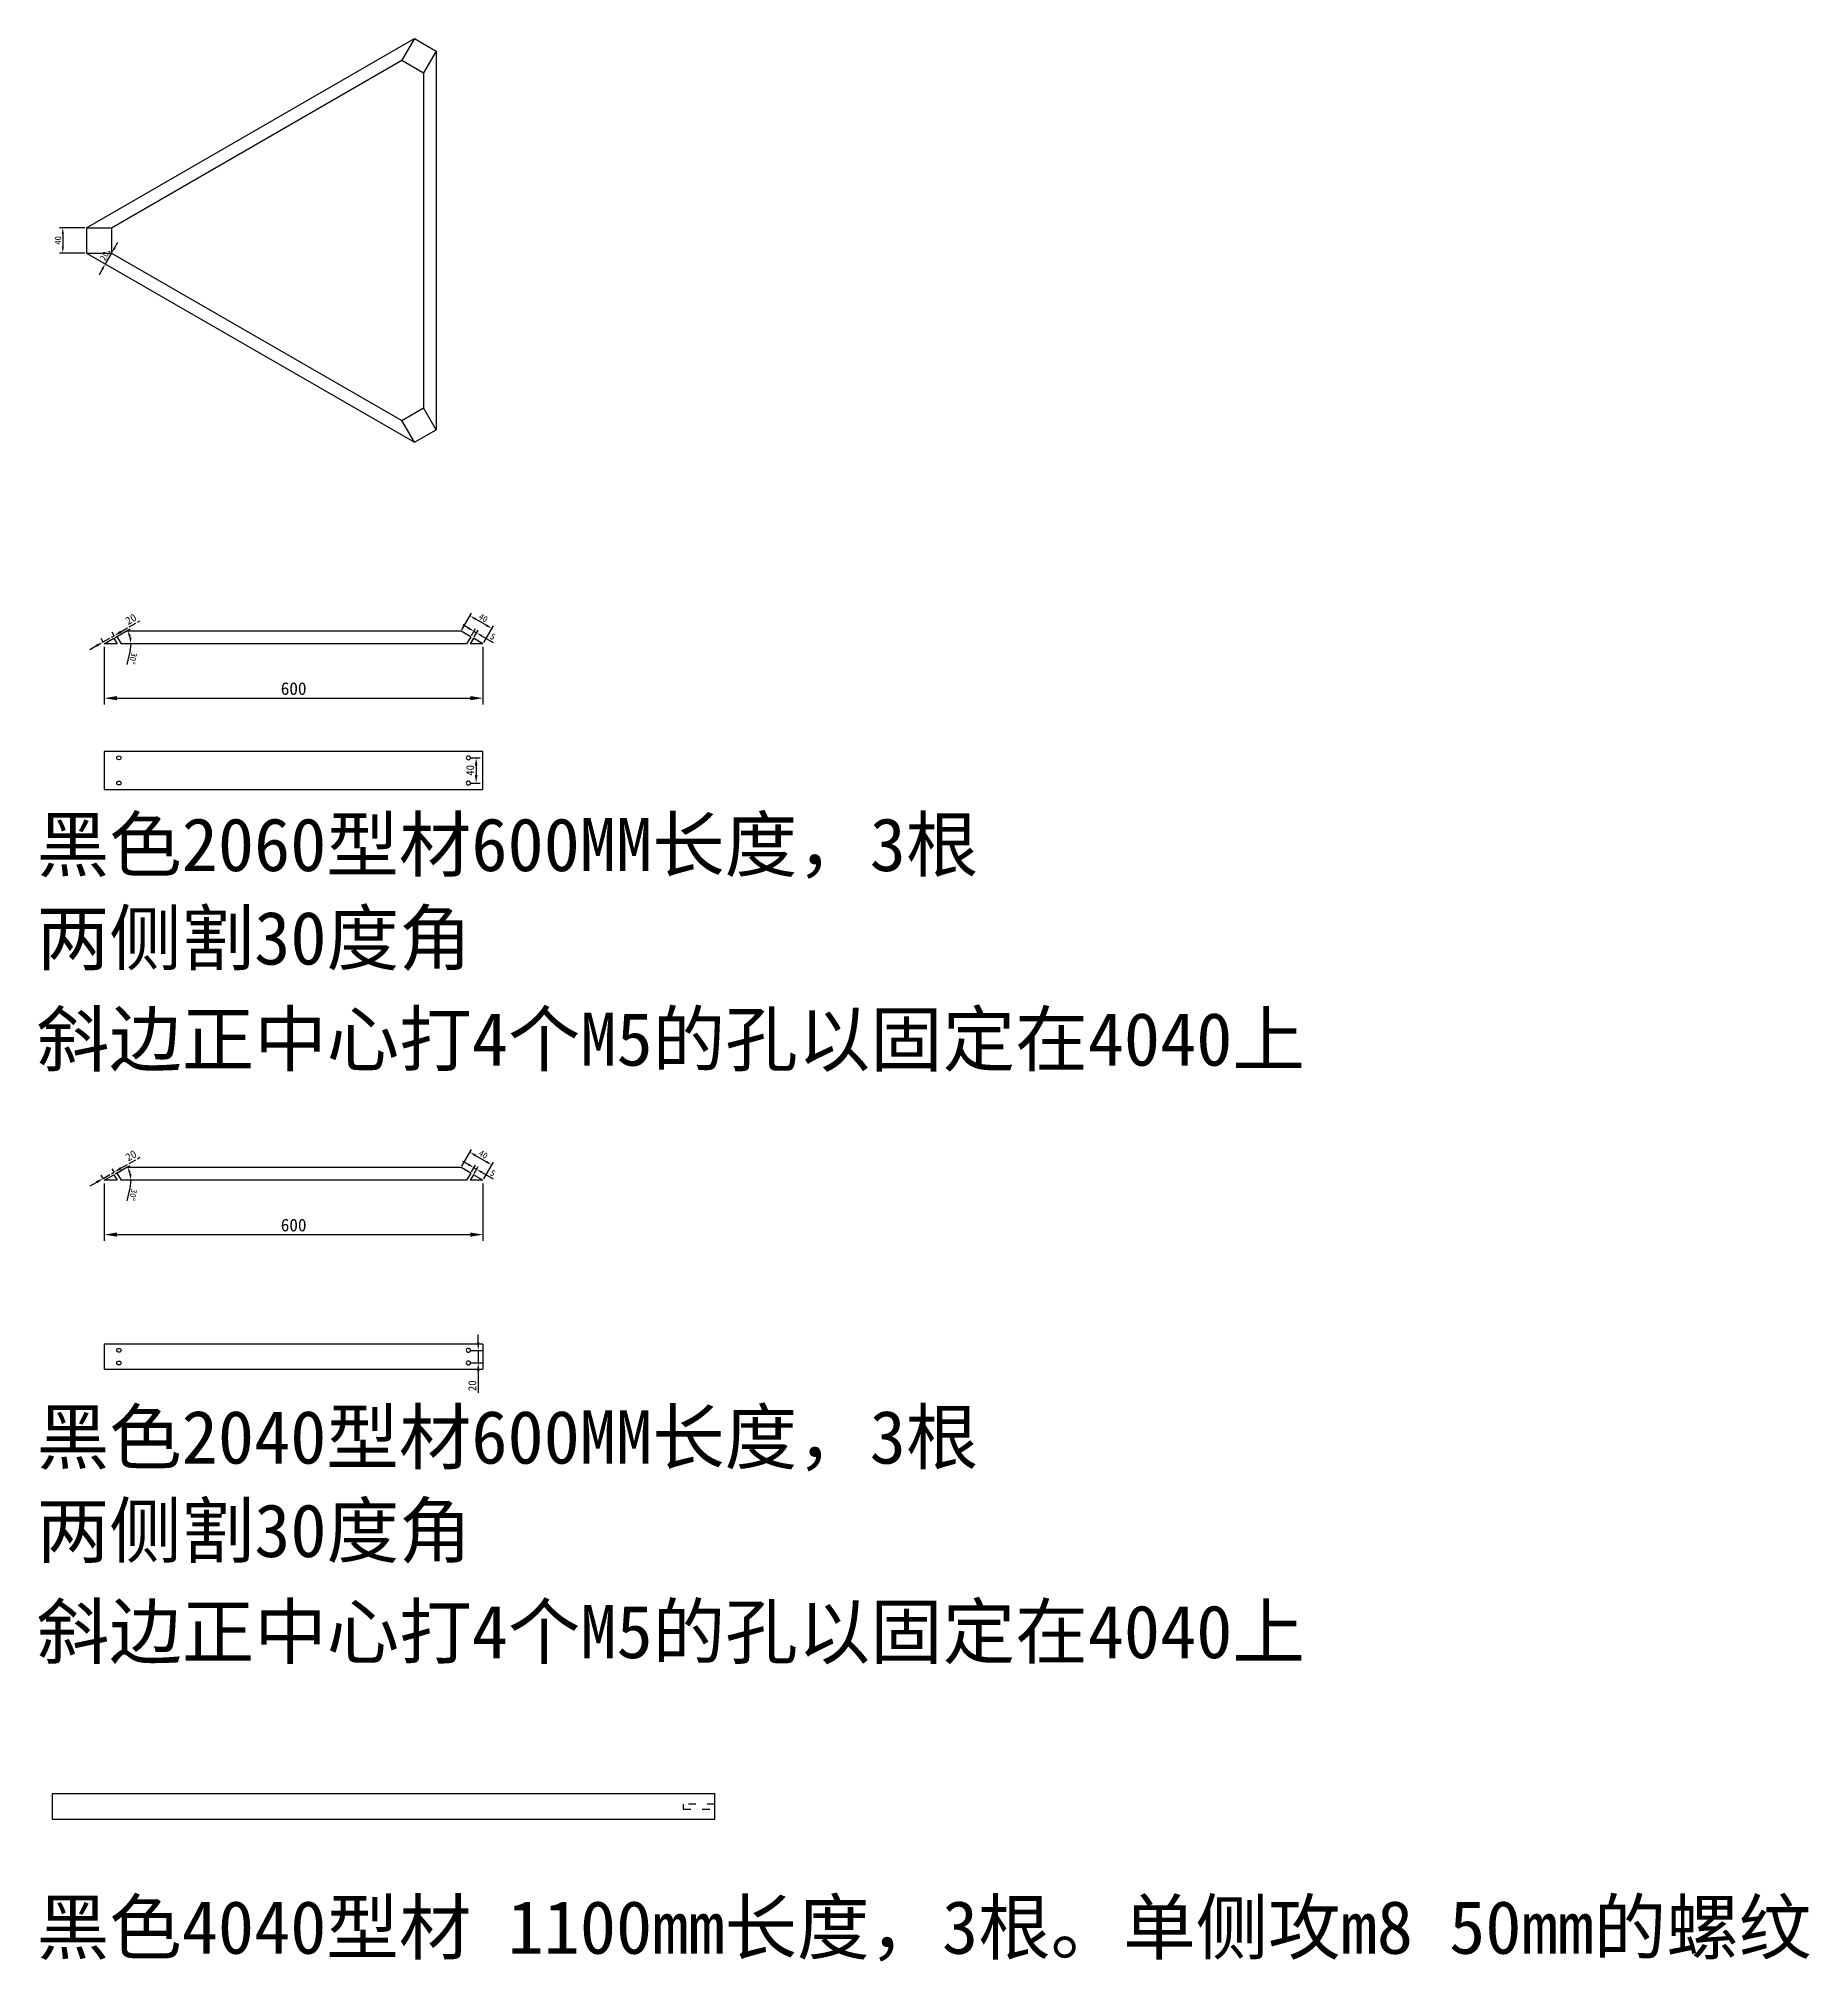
# Model space of a CAD drawing. Header units: millimetres. Extents: x 4699 to 7505, y 9276 to 12323.
import ezdxf

# ---------------------------------------------------------------- set-up
doc = ezdxf.new("R2010")
doc.units = ezdxf.units.MM
doc.linetypes.add('ACAD_ISO02W100', pattern=[15, 12, -3])
doc.linetypes.add('ACAD_ISO03W100', pattern=[30, 12, -18])
doc.styles.get("Standard").update_dxf_attribs({"font": 'SimSun.ttf'})
doc.dimstyles.new('ISO-25', dxfattribs={"dimtxt": 2.5, "dimasz": 2.5, "dimexe": 1.25, "dimexo": 0.625, "dimtad": 1, "dimtxsty": 'Standard', "dimcen": 2.5, "dimadec": 0, "dimazin": 0, "dimtfac": 1, "dimtmove": 0, "dimatfit": 3, "dimfxl": 1, "dimarcsym": 0})

# ---------------------------------------------------------------- blocks, each defined once
blk = doc.blocks.new('*D1')
at = {"color": 0, "lineweight": -2}
for p, q in [((4802.9, 11358.7), (4802.9, 11267.6)), ((5402.9, 11358.7), (5402.9, 11267.6)), ((4822.9, 11277.6), (5382.9, 11277.6))]:
    blk.add_line(p, q, dxfattribs=at)
at = {"color": 0}
for points in [[(4822.9, 11280.9), (4822.9, 11274.3), (4802.9, 11277.6)], [(5382.9, 11280.9), (5382.9, 11274.3), (5402.9, 11277.6)]]:
    blk.add_solid(points, dxfattribs=at)
at = {"layer": 'Defpoints', "color": 0}
for p in [(4802.9, 11363.7), (5402.9, 11363.7), (5402.9, 11277.6)]:
    blk.add_point(p, dxfattribs=at)
at = {"color": 0, "insert": (5102.9, 11292.6), "char_height": 20, "attachment_point": 5}
blk.add_mtext('600', dxfattribs=at)
blk = doc.blocks.new('*D2')
at = {"color": 0, "lineweight": -2}
for p, q in [((4820.2, 11373.7), (4843.8, 11387.3)), ((4844, 11353.8), (4838.4, 11330.9))]:
    blk.add_line(p, q, dxfattribs=at)
for start, end in [(13.5804, 16.4196), (346.4196, 0)]:
    blk.add_arc((4802.9, 11363.7), 42.3, start, end, dxfattribs=at)
at = {"color": 0}
for points in [[(4841.9, 11375), (4845, 11376.3), (4839.5, 11384.8)], [(4845.6, 11373.8), (4842.3, 11373.4), (4845.2, 11363.7)]]:
    blk.add_solid(points, dxfattribs=at)
at = {"layer": 'Defpoints', "color": 0}
for p in [(4818, 11372.4), (4842.6, 11378.2), (4802.9, 11363.7), (4829.4, 11363.7), (5376.9, 11363.7)]:
    blk.add_point(p, dxfattribs=at)
at = {"color": 0, "insert": (4848.5, 11340.6), "char_height": 10, "attachment_point": 5, "rotation": 256.4196}
blk.add_mtext('30°', dxfattribs=at)
blk = doc.blocks.new('*D4')
at = {"color": 0, "lineweight": -2}
for p, q in [((5379.7, 11388.6), (5371.1, 11393.6)), ((5384.6, 11377.1), (5390.9, 11387.9)), ((5388.4, 11383.6), (5392.7, 11381.1)), ((5389, 11374.6), (5395.2, 11385.4)), ((5401.4, 11376.1), (5419, 11365.9))]:
    blk.add_line(p, q, dxfattribs=at)
at = {"color": 0}
for points in [[(5380.6, 11390.1), (5378.9, 11387.2), (5388.4, 11383.6)], [(5402.2, 11377.6), (5400.5, 11374.7), (5392.7, 11381.1)]]:
    blk.add_solid(points, dxfattribs=at)
at = {"layer": 'Defpoints', "color": 0}
for p in [(5383.4, 11374.9), (5387.7, 11372.4), (5392.7, 11381.1)]:
    blk.add_point(p, dxfattribs=at)
at = {"color": 0, "insert": (5418.3, 11375), "char_height": 10, "attachment_point": 5, "rotation": 330}
blk.add_mtext('5', dxfattribs=at)
blk = doc.blocks.new('*D3')
at = {"color": 0, "lineweight": -2}
for p, q in [((5369.5, 11385.9), (5384.8, 11412.4)), ((5391, 11403.1), (5408.3, 11393.1)), ((5404.1, 11365.9), (5419.4, 11392.4))]:
    blk.add_line(p, q, dxfattribs=at)
at = {"color": 0}
for points in [[(5391.8, 11404.5), (5390.1, 11401.6), (5382.3, 11408.1)], [(5409.1, 11394.5), (5407.4, 11391.6), (5416.9, 11388.1)]]:
    blk.add_solid(points, dxfattribs=at)
at = {"layer": 'Defpoints', "color": 0}
for p in [(5368.2, 11383.7), (5416.9, 11388.1), (5402.9, 11363.7)]:
    blk.add_point(p, dxfattribs=at)
at = {"color": 0, "insert": (5403.4, 11404.6), "char_height": 10, "attachment_point": 5, "rotation": 330}
blk.add_mtext('40', dxfattribs=at)
blk = doc.blocks.new('*D6')
at = {"color": 0, "lineweight": -2}
for p, q in [((4772, 12023), (4732.1, 12023)), ((4737.1, 12013), (4737.1, 11993)), ((4772, 11983), (4732.1, 11983))]:
    blk.add_line(p, q, dxfattribs=at)
at = {"color": 0}
for points in [[(4735.4, 12013), (4738.8, 12013), (4737.1, 12023)], [(4735.4, 11993), (4738.8, 11993), (4737.1, 11983)]]:
    blk.add_solid(points, dxfattribs=at)
at = {"layer": 'Defpoints', "color": 0}
for p in [(4774.5, 12023), (4737.1, 11983), (4774.5, 11983)]:
    blk.add_point(p, dxfattribs=at)
at = {"color": 0, "insert": (4729.6, 12003), "char_height": 10, "attachment_point": 5, "rotation": 90}
blk.add_mtext('40', dxfattribs=at)
blk = doc.blocks.new('*D5')
at = {"color": 0, "lineweight": -2}
for p, q in [((4814.5, 11983), (4804.5, 11965.7)), ((4812.4, 11984.3), (4810.2, 11985.5)), ((4819.5, 11991.7), (4824.5, 12000.3)), ((4799.5, 11957), (4794.5, 11948.4)), ((4802.4, 11966.9), (4800.2, 11968.2))]:
    blk.add_line(p, q, dxfattribs=at)
at = {"color": 0}
for points in [[(4818.1, 11992.5), (4821, 11990.8), (4814.5, 11983)], [(4798.1, 11957.9), (4801, 11956.2), (4804.5, 11965.7)]]:
    blk.add_solid(points, dxfattribs=at)
at = {"layer": 'Defpoints', "color": 0}
for p in [(4814.5, 11983), (4804.5, 11965.7), (4804.5, 11965.7)]:
    blk.add_point(p, dxfattribs=at)
at = {"color": 0, "insert": (4803.1, 11978.1), "char_height": 10, "attachment_point": 5, "rotation": 60}
blk.add_mtext('20', dxfattribs=at)
blk = doc.blocks.new('*D7')
at = {"color": 0, "linetype": 'ACAD_ISO02W100', "lineweight": -2}
for p, q in [((4829.3, 11382.9), (4859.4, 11400.2)), ((4801.3, 11366.4), (4798.1, 11372)), ((4801.2, 11366.6), (4818.5, 11376.6)), ((4818.6, 11376.4), (4815.4, 11382)), ((4790.4, 11360.4), (4779.5, 11354.1))]:
    blk.add_line(p, q, dxfattribs=at)
at = {"color": 0, "linetype": 'ACAD_ISO02W100'}
for points in [[(4828.3, 11384.7), (4830.4, 11381.1), (4818.5, 11376.6)], [(4789.3, 11362.2), (4791.4, 11358.6), (4801.2, 11366.6)]]:
    blk.add_solid(points, dxfattribs=at)
at = {"layer": 'Defpoints', "color": 0, "linetype": 'ACAD_ISO02W100'}
for p in [(4818.5, 11376.6), (4820.2, 11373.7), (4802.9, 11363.7)]:
    blk.add_point(p, dxfattribs=at)
at = {"color": 0, "linetype": 'ACAD_ISO02W100', "insert": (4845.1, 11402.8), "char_height": 12.5, "attachment_point": 5, "rotation": 30}
blk.add_mtext('20', dxfattribs=at)
blk = doc.blocks.new('*D9')
at = {"color": 0, "lineweight": -2}
for p, q in [((5382.9, 11183.1), (5398.4, 11183.1)), ((5392.1, 11170.6), (5392.1, 11155.6)), ((5382.9, 11143.1), (5398.4, 11143.1))]:
    blk.add_line(p, q, dxfattribs=at)
at = {"color": 0}
for points in [[(5390, 11170.6), (5394.2, 11170.6), (5392.1, 11183.1)], [(5390, 11155.6), (5394.2, 11155.6), (5392.1, 11143.1)]]:
    blk.add_solid(points, dxfattribs=at)
at = {"layer": 'Defpoints', "color": 0}
for p in [(5379.8, 11183.1), (5379.8, 11143.1), (5392.1, 11143.1)]:
    blk.add_point(p, dxfattribs=at)
at = {"color": 0, "insert": (5382.7, 11163.1), "char_height": 12.5, "attachment_point": 5, "rotation": 90}
blk.add_mtext('40', dxfattribs=at)
blk = doc.blocks.new('*D8')
at = {"color": 0, "lineweight": -2}
for p, q in [((5382.9, 10244.1), (5401.6, 10244.1)), ((5395.4, 10256.6), (5395.4, 10269.1)), ((5395.4, 10244.1), (5395.4, 10224.1)), ((5382.9, 10224.1), (5401.6, 10224.1)), ((5395.4, 10211.6), (5395.4, 10176.9))]:
    blk.add_line(p, q, dxfattribs=at)
at = {"color": 0}
for points in [[(5393.3, 10256.6), (5397.4, 10256.6), (5395.4, 10244.1)], [(5393.3, 10211.6), (5397.4, 10211.6), (5395.4, 10224.1)]]:
    blk.add_solid(points, dxfattribs=at)
at = {"layer": 'Defpoints', "color": 0}
for p in [(5379.8, 10244.1), (5379.8, 10224.1), (5395.4, 10224.1)]:
    blk.add_point(p, dxfattribs=at)
at = {"color": 0, "insert": (5386, 10188), "char_height": 12.5, "attachment_point": 5, "rotation": 90}
blk.add_mtext('20', dxfattribs=at)
blk = doc.blocks.new('*D15')
at = {"color": 0, "lineweight": -2}
for p, q in [((4802.9, 10508.6), (4802.9, 10417.5)), ((5402.9, 10508.6), (5402.9, 10417.5)), ((4822.9, 10427.5), (5382.9, 10427.5))]:
    blk.add_line(p, q, dxfattribs=at)
at = {"color": 0}
for points in [[(4822.9, 10430.8), (4822.9, 10424.2), (4802.9, 10427.5)], [(5382.9, 10430.8), (5382.9, 10424.2), (5402.9, 10427.5)]]:
    blk.add_solid(points, dxfattribs=at)
at = {"layer": 'Defpoints', "color": 0}
for p in [(4802.9, 10513.6), (5402.9, 10513.6), (5402.9, 10427.5)]:
    blk.add_point(p, dxfattribs=at)
at = {"color": 0, "insert": (5102.9, 10442.5), "char_height": 20, "attachment_point": 5}
blk.add_mtext('600', dxfattribs=at)
blk = doc.blocks.new('*D16')
at = {"color": 0, "lineweight": -2}
for p, q in [((4820.2, 10523.6), (4843.8, 10537.2)), ((4844, 10503.7), (4838.4, 10480.8))]:
    blk.add_line(p, q, dxfattribs=at)
for start, end in [(13.5804, 16.4196), (346.4196, 0)]:
    blk.add_arc((4802.9, 10513.6), 42.3, start, end, dxfattribs=at)
at = {"color": 0}
for points in [[(4841.9, 10524.9), (4845, 10526.2), (4839.5, 10534.7)], [(4845.6, 10523.7), (4842.3, 10523.3), (4845.2, 10513.6)]]:
    blk.add_solid(points, dxfattribs=at)
at = {"layer": 'Defpoints', "color": 0}
for p in [(4818, 10522.4), (4842.6, 10528.1), (4802.9, 10513.6), (4829.4, 10513.6), (5376.9, 10513.6)]:
    blk.add_point(p, dxfattribs=at)
at = {"color": 0, "insert": (4848.5, 10490.5), "char_height": 10, "attachment_point": 5, "rotation": 256.4196}
blk.add_mtext('30°', dxfattribs=at)
blk = doc.blocks.new('*D17')
at = {"color": 0, "lineweight": -2}
for p, q in [((5379.7, 10538.5), (5371.1, 10543.5)), ((5384.6, 10527), (5390.9, 10537.8)), ((5388.4, 10533.5), (5392.7, 10531)), ((5389, 10524.5), (5395.2, 10535.3)), ((5401.4, 10526), (5419, 10515.8))]:
    blk.add_line(p, q, dxfattribs=at)
at = {"color": 0}
for points in [[(5380.6, 10540), (5378.9, 10537.1), (5388.4, 10533.5)], [(5402.2, 10527.5), (5400.5, 10524.6), (5392.7, 10531)]]:
    blk.add_solid(points, dxfattribs=at)
at = {"layer": 'Defpoints', "color": 0}
for p in [(5383.4, 10524.9), (5387.7, 10522.4), (5392.7, 10531)]:
    blk.add_point(p, dxfattribs=at)
at = {"color": 0, "insert": (5418.3, 10524.9), "char_height": 10, "attachment_point": 5, "rotation": 330}
blk.add_mtext('5', dxfattribs=at)
blk = doc.blocks.new('*D18')
at = {"color": 0, "lineweight": -2}
for p, q in [((5369.5, 10535.8), (5384.8, 10562.3)), ((5391, 10553), (5408.3, 10543)), ((5404.1, 10515.8), (5419.4, 10542.3))]:
    blk.add_line(p, q, dxfattribs=at)
at = {"color": 0}
for points in [[(5391.8, 10554.4), (5390.1, 10551.5), (5382.3, 10558)], [(5409.1, 10544.4), (5407.4, 10541.5), (5416.9, 10538)]]:
    blk.add_solid(points, dxfattribs=at)
at = {"layer": 'Defpoints', "color": 0}
for p in [(5368.2, 10533.6), (5416.9, 10538), (5402.9, 10513.6)]:
    blk.add_point(p, dxfattribs=at)
at = {"color": 0, "insert": (5403.4, 10554.5), "char_height": 10, "attachment_point": 5, "rotation": 330}
blk.add_mtext('40', dxfattribs=at)
blk = doc.blocks.new('*D19')
at = {"color": 0, "linetype": 'ACAD_ISO02W100', "lineweight": -2}
for p, q in [((4829.3, 10532.8), (4859.4, 10550.1)), ((4801.3, 10516.3), (4798.1, 10521.9)), ((4801.2, 10516.5), (4818.5, 10526.5)), ((4818.6, 10526.3), (4815.4, 10531.9)), ((4790.4, 10510.3), (4779.5, 10504))]:
    blk.add_line(p, q, dxfattribs=at)
at = {"color": 0, "linetype": 'ACAD_ISO02W100'}
for points in [[(4789.3, 10512.1), (4791.4, 10508.5), (4801.2, 10516.5)], [(4828.3, 10534.6), (4830.4, 10531), (4818.5, 10526.5)]]:
    blk.add_solid(points, dxfattribs=at)
at = {"layer": 'Defpoints', "color": 0, "linetype": 'ACAD_ISO02W100'}
for p in [(4818.5, 10526.5), (4820.2, 10523.6), (4802.9, 10513.6)]:
    blk.add_point(p, dxfattribs=at)
at = {"color": 0, "linetype": 'ACAD_ISO02W100', "insert": (4845.1, 10552.7), "char_height": 12.5, "attachment_point": 5, "rotation": 30}
blk.add_mtext('20', dxfattribs=at)

msp = doc.modelspace()

# ---------------------------------------------------------------- linework, layer by layer
for p, q in [((4774.549, 12023.01), (5294.164, 12323.01)), ((5294.164, 12323.01), (5274.164, 12288.369)), ((5294.164, 12323.01), (5328.806, 12303.01)), ((4814.549, 12023.01), (5274.164, 12288.369)), ((5274.164, 12288.369), (5308.806, 12268.369)), ((5328.806, 12303.01), (5308.806, 12268.369)), ((5328.806, 12303.01), (5328.806, 11703.01)), ((5308.806, 12268.369), (5308.806, 11737.651)), ((4774.549, 12023.01), (4814.549, 12023.01)), ((4774.549, 12023.01), (4774.549, 11983.01)), ((4814.549, 12023.01), (4814.549, 11983.01)), ((4774.549, 11983.01), (4814.549, 11983.01)), ((4774.549, 11983.01), (5294.164, 11683.01)), ((4814.549, 11983.01), (5274.164, 11717.651)), ((5274.164, 11717.651), (5308.806, 11737.651)), ((5328.806, 11703.01), (5308.806, 11737.651)), ((5294.164, 11683.01), (5274.164, 11717.651)), ((5294.164, 11683.01), (5328.806, 11703.01)), ((4802.868, 11363.697), (4818.023, 11372.447)), ((4818.023, 11372.447), (4823.075, 11363.697)), ((4822.787, 11375.197), (4837.509, 11383.697)), ((4822.787, 11375.197), (4829.426, 11363.697)), ((5368.227, 11383.697), (4837.509, 11383.697)), ((5383.382, 11374.947), (5368.227, 11383.697)), ((5383.382, 11374.947), (5376.887, 11363.697)), ((5387.712, 11372.447), (5382.661, 11363.697)), ((5402.868, 11363.697), (5387.712, 11372.447)), ((4823.075, 11363.697), (4802.868, 11363.697)), ((5376.887, 11363.697), (4829.426, 11363.697)), ((5402.868, 11363.697), (5382.661, 11363.697)), ((4802.868, 11193.078), (4802.868, 11133.078)), ((5402.868, 11193.078), (4802.868, 11193.078)), ((4802.868, 11193.078), (4802.868, 11183.078)), ((5402.868, 11133.078), (5402.868, 11193.078)), ((4802.868, 11183.078), (4802.868, 11143.078)), ((4802.868, 11133.078), (5402.868, 11133.078)), ((4802.868, 10513.603), (4818.023, 10522.353)), ((4818.023, 10522.353), (4823.075, 10513.603)), ((4822.787, 10525.103), (4837.509, 10533.603)), ((4822.787, 10525.103), (4829.426, 10513.603)), ((5368.227, 10533.603), (4837.509, 10533.603)), ((5383.382, 10524.853), (5368.227, 10533.603)), ((5383.382, 10524.853), (5376.887, 10513.603)), ((5387.712, 10522.353), (5382.661, 10513.603)), ((5402.868, 10513.603), (5387.712, 10522.353)), ((4823.075, 10513.603), (4802.868, 10513.603)), ((5376.887, 10513.603), (4829.426, 10513.603)), ((5402.868, 10513.603), (5382.661, 10513.603)), ((5402.868, 10254.137), (4802.868, 10254.137)), ((4802.868, 10254.137), (4802.868, 10214.137)), ((5402.868, 10254.137), (5402.868, 10214.137)), ((4802.868, 10214.137), (5402.868, 10214.137)), ((4720.253, 9541.137), (4720.253, 9501.137)), ((5770.253, 9541.137), (4720.253, 9541.137)), ((5770.253, 9501.137), (5770.253, 9541.137)), ((4720.253, 9501.137), (5770.253, 9501.137))]:
    msp.add_line(p, q)
at = {"linetype": 'ACAD_ISO03W100'}
for p, q in [((5770.253, 9525.137), (5720.253, 9525.137)), ((5720.253, 9525.137), (5720.253, 9517.137)), ((5720.253, 9517.137), (5770.253, 9517.137)), ((5770.253, 9521.137), (5770.253, 9525.137))]:
    msp.add_line(p, q, dxfattribs=at)
for centre in [(4825.962, 11183.078), (4825.962, 11143.078), (4825.962, 10244.137), (4825.962, 10224.137)]:
    msp.add_ellipse(centre, major_axis=(-3.464, 0), ratio=0.8660254)
at = {"extrusion": (0, 0, -1)}
for centre in [(5379.774, 11183.078), (5379.774, 11143.078), (5379.774, 10244.137), (5379.774, 10224.137)]:
    msp.add_ellipse(centre, major_axis=(3.464, 0), ratio=0.8660254, dxfattribs=at)

# ---------------------------------------------------------------- texts
for s, height, p in [('黑色2060型材600MM长度，3根', 84.21763, (4695.826, 11003.54)), ('两侧割30度角', 84.2176, (4695.826, 10855.458)), ('斜边正中心打4个M5的孔以固定在4040上', 84.21763, (4695.826, 10695.205)), ('黑色2040型材600MM长度，3根', 84.21763, (4695.826, 10064.599)), ('两侧割30度角', 84.2176, (4695.826, 9916.517)), ('斜边正中心打4个M5的孔以固定在4040上', 84.21763, (4695.826, 9756.264)), ('黑色4040型材 1100mm长度，3根。单侧攻m8 50mm的螺纹', 84.21763, (4695.826, 9287.838))]:
    msp.add_text(s, height=height).set_placement(p)

# ---------------------------------------------------------------- dimensions: what is measured, and where the dimension line sits
for base, p1, p2, picture, middle in [((4737.113, 11983.01), (4774.549, 12023.01), (4774.549, 11983.01), '*D6', (4729.613, 12003.01)), ((5392.1, 11143.078), (5379.774, 11183.078), (5379.774, 11143.078), '*D9', (5382.725, 11163.078)), ((5395.364, 10224.137), (5379.774, 10244.137), (5379.774, 10224.137), '*D8', (5385.989, 10188.026))]:
    dim = msp.add_linear_dim(base=base, p1=p1, p2=p2, angle=90, dimstyle='ISO-25', override={"dimscale": 0})
    dim.commit()
    dim.dimension.update_dxf_attribs({"geometry": picture, "text_midpoint": middle})
for p1, p2, distance, picture, middle in [((4814.549, 11983.01), (4804.549, 11965.689), 0, '*D5', (4803.054, 11978.099)), ((5368.227, 11383.697), (5402.868, 11363.697), 28.148, '*D3', (5403.371, 11404.569)), ((5383.382, 11374.947), (5387.712, 11372.447), 10.003, '*D4', (5418.283, 11375.007)), ((5368.227, 10533.603), (5402.868, 10513.603), 28.148, '*D18', (5403.371, 10554.475)), ((5383.382, 10524.853), (5387.712, 10522.353), 10.003, '*D17', (5418.283, 10524.914))]:
    dim = msp.add_aligned_dim(p1=p1, p2=p2, distance=distance, dimstyle='ISO-25', override={"dimscale": 0})
    dim.commit()
    dim.dimension.update_dxf_attribs({"geometry": picture, "text_midpoint": middle})
at = {"linetype": 'ACAD_ISO02W100'}
for p1, p2, picture, middle in [((4802.868, 11363.697), (4820.188, 11373.697), '*D7', (4845.086, 11402.795)), ((4802.868, 10513.603), (4820.188, 10523.603), '*D19', (4845.086, 10552.701))]:
    dim = msp.add_aligned_dim(p1=p1, p2=p2, distance=3.376, dimstyle='ISO-25', override={"dimscale": 0}, dxfattribs=at)
    dim.commit()
    dim.dimension.update_dxf_attribs({"geometry": picture, "text_midpoint": middle})
for base, line1, line2, picture, middle in [((4842.607, 11378.16), ((5376.887, 11363.697), (4829.426, 11363.697)), ((4802.868, 11363.697), (4818.023, 11372.447)), '*D2', (4848.499, 11340.557)), ((4842.607, 10528.067), ((5376.887, 10513.603), (4829.426, 10513.603)), ((4802.868, 10513.603), (4818.023, 10522.353)), '*D16', (4848.499, 10490.463))]:
    dim = msp.add_angular_dim_2l(base=base, line1=line1, line2=line2, dimstyle='ISO-25', override={"dimscale": 0})
    dim.commit()
    dim.dimension.update_dxf_attribs({"geometry": picture, "text_midpoint": middle})
for base, p1, p2, picture, middle in [((5402.868, 11277.607), (4802.868, 11363.697), (5402.868, 11363.697), '*D1', (5102.868, 11292.607)), ((5402.868, 10427.513), (4802.868, 10513.603), (5402.868, 10513.603), '*D15', (5102.868, 10442.513))]:
    dim = msp.add_linear_dim(base=base, p1=p1, p2=p2, dimstyle='ISO-25', override={"dimscale": 0})
    dim.commit()
    dim.dimension.update_dxf_attribs({"geometry": picture, "text_midpoint": middle})

doc.saveas('drawing.dxf')
